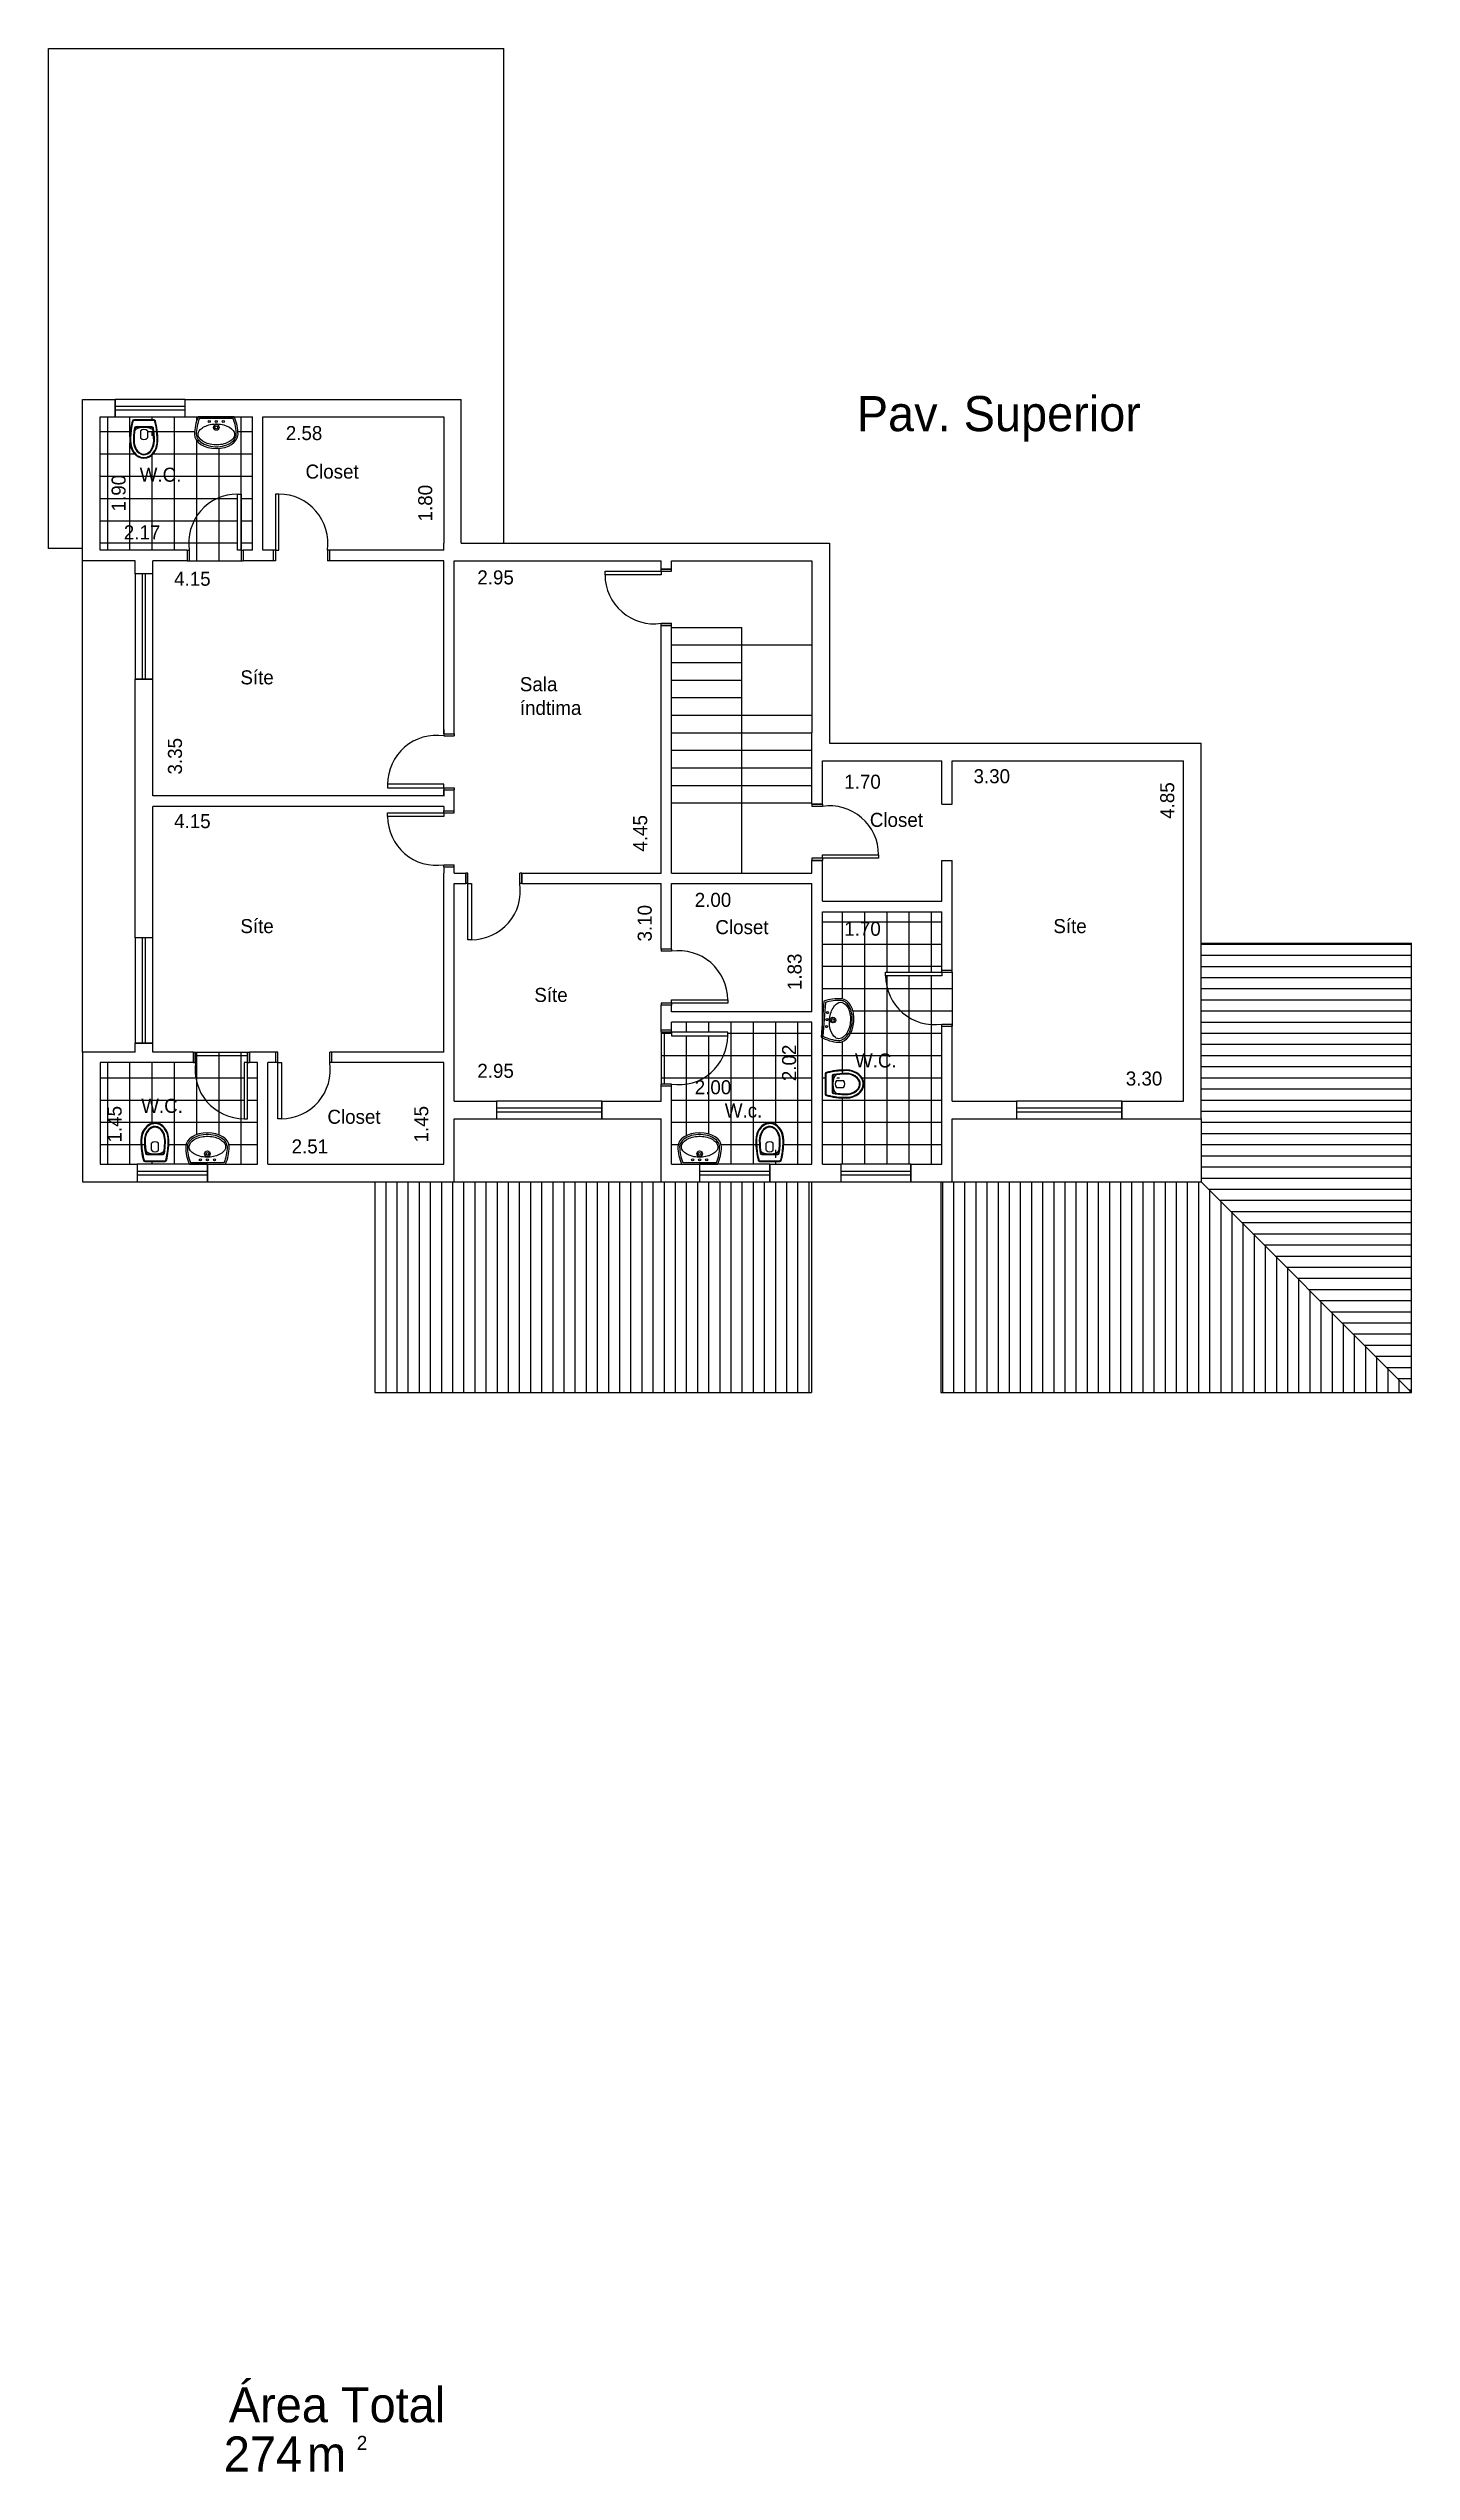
# Model space of a CAD drawing. Extents: x 3.9 to 83.6, y 2.5 to 52.9.
# Drawn here: x 64.17 to 83.61, y 7.63 to 42.16 of the extents above; entities that cross this region are included whole.
import ezdxf

# ---------------------------------------------------------------- set-up
doc = ezdxf.new("R2010")
doc.units = 0
doc.layers.get('0').update_dxf_attribs({"linetype": 'CONTINUOUS'})
doc.layers.get('DEFPOINTS').update_dxf_attribs({"linetype": 'CONTINUOUS'})
for name, color, linetype in [('BLOCO', 5, 'CONTINUOUS'), ('BLOCOS', 5, 'CONTINUOUS'), ('CINZA', 8, 'CONTINUOUS'), ('HACHURA', 1, 'CONTINUOUS'), ('PAREDE', 7, 'CONTINUOUS')]:
    doc.layers.add(name, color=color, linetype=linetype)
doc.styles.add('PADRÃO', font='', dxfattribs={"height": 0.2})
doc.styles.get('PADRÃO').set_extended_font_data('AvantGarde Bk BT')
doc.dimstyles.new('PADRÃOS', dxfattribs={"dimtxt": 0.15, "dimasz": 0.1, "dimexe": 1.25, "dimexo": 0.625, "dimgap": 0.1, "dimtad": 0, "dimjust": 1, "dimzin": 1, "dimdsep": 46, "dimtxsty": 'PADRÃO', "dimcen": 2.5, "dimse1": 1, "dimse2": 1, "dimsd1": 1, "dimsd2": 1, "dimclrt": 1, "dimadec": 0, "dimazin": 0, "dimtfac": 1, "dimtdec": 4, "dimtmove": 0, "dimatfit": 3, "dimfxl": 1, "dimtolj": 1, "dimtzin": 0, "dimarcsym": 0})
pattern_1 = [(90, (-121.6713753853966, -118.2436205447964), (-0.15875, 2.775557561562891e-17), [])]
pattern_2 = [(0, (-121.6713753853966, -118.2436205447964), (0, 0.3175), []), (90, (-121.6713753853966, -118.2436205447964), (-0.3175, 1.944062586693024e-17), [])]

msp = doc.modelspace()

# ---------------------------------------------------------------- texts
at = {"layer": 'HACHURA', "ltscale": 0.015, "style": 'PADRÃO'}
for s, p in [('W.C.', (65.47559394615138, 35.981889135057)), ('Closet', (67.8401162359649, 36.02644224035222)), ('Síte', (66.91111863495286, 33.09433356901113)), ('Sala', (70.89614983501093, 32.99680480301092)), ('índtima', (70.89614983501093, 32.65957952828563)), ('Closet', (75.88598896802884, 31.06357376239075)), ('Síte', (66.91111863495286, 29.54983112812974)), ('Closet', (73.68450276838627, 29.53515250877965)), ('Síte', (78.50293662080372, 29.54983181963675)), ('Síte', (71.1022972688225, 28.56943807185584)), ('W.C.', (75.6742708271866, 27.63506273272921)), ('W.C.', (65.49790164259599, 26.98903682813895)), ('Closet', (68.15241229452505, 26.83309923083809)), ('W.c.', (73.81834375075852, 26.92220682444255))]:
    msp.add_text(s, height=0.2, dxfattribs=at).set_placement(p)

# ---------------------------------------------------------------- blocks, each defined once
blk = doc.blocks.new('P80E15')
at = {"layer": 'BLOCO', "ltscale": 0.015}
for p, q in [((0.03000000000000114, 0.1500000000000057), (0, 0.1500000000000057)), ((0, 0.1500000000000057), (0, 0)), ((0.03000000000000114, 2.842170943040401e-14), (0, 0)), ((0.03000000000000114, 0.1500000000000057), (0.03000000000000114, 0)), ((0.8000000000000114, 0.1500000000000341), (0.7700000000000102, 0.1500000000000341)), ((0.7700000000000102, 0.1500000000000057), (0.7700000000000102, 0)), ((0.8000000000000114, 2.842170943040401e-14), (0.7700000000000102, 5.684341886080801e-14)), ((0.8000000000000114, 0.1500000000000057), (0.8000000000000114, 0))]:
    blk.add_line(p, q, dxfattribs=at)
at = {"layer": 'BLOCO'}
blk.add_lwpolyline([(0.03000000000000114, 0.1500000000000057), (0.0800000000000125, 0.1500000000000057), (0.0800000000000125, 0.950000000000017), (0.03000000000000114, 0.950000000000017)], close=True, dxfattribs=at)
at = {"layer": 'BLOCO', "ltscale": 0.015}
blk.add_arc((0.0800000000000125, 0.2524375000000134), 0.6975625000000036, 351.555539587714, 90.00000000000041, dxfattribs=at)
blk = doc.blocks.new('J1')
at = {"layer": 'BLOCO'}
for p, q in [((0, 0.25), (0, 0)), ((1, 0.25), (0, 0.25)), ((1, 0.1500000000000057), (0, 0.1500000000000057)), ((0, 0.09999999999999432), (1, 0.09999999999999432)), ((0, 0), (1, 0)), ((1, 0), (1, 0.25))]:
    blk.add_line(p, q, dxfattribs=at)
blk = doc.blocks.new('P80D15')
at = {"layer": 'BLOCO', "ltscale": 0.015}
for p, q in [((0, 0.1500000000000057), (0, 0)), ((0, 0.1500000000000341), (0.03000000000000114, 0.1500000000000341)), ((0, 2.842170943040401e-14), (0.03000000000000114, 0)), ((0.03000000000000114, 0.1500000000000057), (0.03000000000000114, 0)), ((0.7700000000000102, 0.1500000000000057), (0.7700000000000102, 0)), ((0.7700000000000102, 0.1500000000000057), (0.8000000000000114, 0.1500000000000057)), ((0.7699999999999818, 0), (0.8000000000000114, 0)), ((0.8000000000000114, 0.1500000000000057), (0.8000000000000114, 0))]:
    blk.add_line(p, q, dxfattribs=at)
at = {"layer": 'BLOCO'}
blk.add_lwpolyline([(0.7700000000000102, 0.1500000000000057), (0.7199999999999989, 0.1500000000000057), (0.7199999999999989, 0.950000000000017), (0.7700000000000102, 0.950000000000017)], close=True, dxfattribs=at)
at = {"layer": 'BLOCO', "ltscale": 0.015}
blk.add_arc((0.7199999999999989, 0.2524375000000134), 0.6975625000000036, 89.99999999999959, 188.444460412286, dxfattribs=at)
blk = doc.blocks.new('J15')
at = {"layer": 'BLOCO'}
for p, q in [((1.5, 0.25), (0, 0.25)), ((0, 0.25), (0, 0)), ((1.5, 0.1500000000000057), (0, 0.1500000000000057)), ((0, 0.09999999999999432), (1.5, 0.09999999999999432)), ((0, 0), (1.5, 0)), ((1.5, 0), (1.5, 0.25))]:
    blk.add_line(p, q, dxfattribs=at)
blk = doc.blocks.new('*D45')
at = {"layer": 'DEFPOINTS', "color": 0, "linetype": 'ByBlock', "ltscale": 0.015}
for p in [(186.5819225828573, 155.1489705074104), (188.7533819912616, 155.1489705074104), (188.7533819912616, 153.5040044018571)]:
    blk.add_point(p, dxfattribs=at)
at = {"color": 1, "linetype": 'ByBlock', "ltscale": 0.015, "insert": (187.1807550004397, 153.5040044018571), "char_height": 0.2, "attachment_point": 5, "style": 'PADRÃO'}
blk.add_mtext('\\A1;2.17', dxfattribs=at)
blk = doc.blocks.new('*D46')
at = {"layer": 'DEFPOINTS', "color": 0, "linetype": 'ByBlock', "ltscale": 0.015}
for p in [(186.5819225828573, 155.1489705074104), (186.8473034210526, 155.1489705074104), (186.5819225828573, 153.2489705074104)]:
    blk.add_point(p, dxfattribs=at)
at = {"color": 1, "linetype": 'ByBlock', "ltscale": 0.015, "insert": (186.8473034210526, 154.0631348437752), "char_height": 0.2, "attachment_point": 5, "rotation": 90, "style": 'PADRÃO'}
blk.add_mtext('\\A1;1.90', dxfattribs=at)
blk = doc.blocks.new('*D47')
at = {"layer": 'DEFPOINTS', "color": 0, "linetype": 'ByBlock', "ltscale": 0.015}
for p in [(188.9033819912616, 155.1489705074104), (191.4819225828573, 155.1489705074104), (191.4819225828573, 154.9170319053037)]:
    blk.add_point(p, dxfattribs=at)
at = {"color": 1, "linetype": 'ByBlock', "ltscale": 0.015, "insert": (189.4906072659869, 154.9170319053037), "char_height": 0.2, "attachment_point": 5, "style": 'PADRÃO'}
blk.add_mtext('\\A1;2.58', dxfattribs=at)
blk = doc.blocks.new('*D48')
at = {"layer": 'DEFPOINTS', "color": 0, "linetype": 'ByBlock', "ltscale": 0.015}
for p in [(191.2196885695603, 155.1489705074104), (191.4819225828573, 155.1489705074104), (191.4819225828573, 153.3489705074104)]:
    blk.add_point(p, dxfattribs=at)
at = {"color": 1, "linetype": 'ByBlock', "ltscale": 0.015, "insert": (191.2196885695603, 153.9201930348829), "char_height": 0.2, "attachment_point": 5, "rotation": 90, "style": 'PADRÃO'}
blk.add_mtext('\\A1;1.80', dxfattribs=at)
blk = doc.blocks.new('*D49')
at = {"layer": 'DEFPOINTS', "color": 0, "linetype": 'ByBlock', "ltscale": 0.015}
for p in [(187.3319225828574, 153.0989705074104), (191.4819225828573, 153.0989705074104), (191.4819225828573, 152.8414798314603)]:
    blk.add_point(p, dxfattribs=at)
at = {"color": 1, "linetype": 'ByBlock', "ltscale": 0.015, "insert": (187.8982000553848, 152.8414798314603), "char_height": 0.2, "attachment_point": 5, "style": 'PADRÃO'}
blk.add_mtext('\\A1;4.15', dxfattribs=at)
blk = doc.blocks.new('*D50')
at = {"layer": 'DEFPOINTS', "color": 0, "linetype": 'ByBlock', "ltscale": 0.015}
for p in [(187.3319225828573, 153.0989705074104), (187.6511950123743, 153.0989705074104), (187.3319225828573, 149.7489705074104)]:
    blk.add_point(p, dxfattribs=at)
at = {"color": 1, "linetype": 'ByBlock', "ltscale": 0.015, "insert": (187.6511950123743, 150.3138056722456), "char_height": 0.2, "attachment_point": 5, "rotation": 90, "style": 'PADRÃO'}
blk.add_mtext('\\A1;3.35', dxfattribs=at)
blk = doc.blocks.new('*D51')
at = {"layer": 'DEFPOINTS', "color": 0, "linetype": 'ByBlock', "ltscale": 0.015}
for p in [(191.6319225828573, 153.0989705074104), (194.5819225828573, 153.0989705074104), (194.5819225828573, 152.8610605440206)]:
    blk.add_point(p, dxfattribs=at)
at = {"color": 1, "linetype": 'ByBlock', "ltscale": 0.015, "insert": (192.2211396158244, 152.8610605440206), "char_height": 0.2, "attachment_point": 5, "style": 'PADRÃO'}
blk.add_mtext('\\A1;2.95', dxfattribs=at)
blk = doc.blocks.new('*D52')
at = {"layer": 'DEFPOINTS', "color": 0, "linetype": 'ByBlock', "ltscale": 0.015}
for p in [(194.2842804672423, 153.0989705074104), (194.5819225828573, 153.0989705074104), (194.5819225828573, 148.6489705074104)]:
    blk.add_point(p, dxfattribs=at)
at = {"color": 1, "linetype": 'ByBlock', "ltscale": 0.015, "insert": (194.2842804672423, 149.2152479799379), "char_height": 0.2, "attachment_point": 5, "rotation": 90, "style": 'PADRÃO'}
blk.add_mtext('\\A1;4.45', dxfattribs=at)
blk = doc.blocks.new('*D53')
at = {"layer": 'DEFPOINTS', "color": 0, "linetype": 'ByBlock', "ltscale": 0.015}
for p in [(187.3319225828574, 149.5989705074104), (191.4819225828573, 149.5363674371376), (191.4819225828573, 149.3875855544001)]:
    blk.add_point(p, dxfattribs=at)
at = {"color": 1, "linetype": 'ByBlock', "ltscale": 0.015, "insert": (187.8982000553848, 149.3875855544001), "char_height": 0.2, "attachment_point": 5, "style": 'PADRÃO'}
blk.add_mtext('\\A1;4.15', dxfattribs=at)
blk = doc.blocks.new('*D54')
at = {"layer": 'DEFPOINTS', "color": 0, "linetype": 'ByBlock', "ltscale": 0.015}
for p in [(196.8819225828573, 150.2489705074104), (198.5819225828572, 150.2489705074104), (198.5819225828572, 149.9496549011205)]:
    blk.add_point(p, dxfattribs=at)
at = {"color": 1, "linetype": 'ByBlock', "ltscale": 0.015, "insert": (197.4531451103298, 149.9496549011205), "char_height": 0.2, "attachment_point": 5, "style": 'PADRÃO'}
blk.add_mtext('\\A1;1.70', dxfattribs=at)
blk = doc.blocks.new('*D55')
at = {"layer": 'DEFPOINTS', "color": 0, "linetype": 'ByBlock', "ltscale": 0.015}
for p in [(198.7319225828572, 150.2489705074104), (202.0319225828572, 150.2489705074104), (202.0319225828572, 150.0279777513612)]:
    blk.add_point(p, dxfattribs=at)
at = {"color": 1, "linetype": 'ByBlock', "ltscale": 0.015, "insert": (199.296620385055, 150.0279777513612), "char_height": 0.2, "attachment_point": 5, "style": 'PADRÃO'}
blk.add_mtext('\\A1;3.30', dxfattribs=at)
blk = doc.blocks.new('*D56')
at = {"layer": 'DEFPOINTS', "color": 0, "linetype": 'ByBlock', "ltscale": 0.015}
for p in [(202.0319225828573, 150.2489705074104), (201.7996813037109, 145.3989705074104), (202.0319225828573, 145.3989705074104)]:
    blk.add_point(p, dxfattribs=at)
at = {"color": 1, "linetype": 'ByBlock', "ltscale": 0.015, "insert": (201.7996813037109, 149.6826930348829), "char_height": 0.2, "attachment_point": 5, "rotation": 90, "style": 'PADRÃO'}
blk.add_mtext('\\A1;4.85', dxfattribs=at)
blk = doc.blocks.new('*D57')
at = {"layer": 'DEFPOINTS', "color": 0, "linetype": 'ByBlock', "ltscale": 0.015}
for p in [(198.7319225828574, 145.7202279031931), (198.7319225828574, 145.3989705074104), (202.0319225828573, 145.3989705074104)]:
    blk.add_point(p, dxfattribs=at)
at = {"color": 1, "linetype": 'ByBlock', "ltscale": 0.015, "insert": (201.4672247806595, 145.7202279031931), "char_height": 0.2, "attachment_point": 5, "style": 'PADRÃO'}
blk.add_mtext('\\A1;3.30', dxfattribs=at)
blk = doc.blocks.new('*D58')
at = {"layer": 'DEFPOINTS', "color": 0, "linetype": 'ByBlock', "ltscale": 0.015}
for p in [(196.8819225828573, 148.0989705074104), (198.5819225828572, 148.0989705074104), (198.5819225828572, 147.8545221147169)]:
    blk.add_point(p, dxfattribs=at)
at = {"color": 1, "linetype": 'ByBlock', "ltscale": 0.015, "insert": (197.4531451103298, 147.8545221147169), "char_height": 0.2, "attachment_point": 5, "style": 'PADRÃO'}
blk.add_mtext('\\A1;1.70', dxfattribs=at)
blk = doc.blocks.new('*D59')
at = {"layer": 'DEFPOINTS', "color": 0, "linetype": 'ByBlock', "ltscale": 0.015}
for p in [(194.7319225828574, 148.4989705074104), (196.7319225828573, 148.4989705074104), (196.7319225828573, 148.2657163869736)]:
    blk.add_point(p, dxfattribs=at)
at = {"color": 1, "linetype": 'ByBlock', "ltscale": 0.015, "insert": (195.321002253187, 148.2657163869736), "char_height": 0.2, "attachment_point": 5, "style": 'PADRÃO'}
blk.add_mtext('\\A1;2.00', dxfattribs=at)
blk = doc.blocks.new('*D60')
at = {"layer": 'DEFPOINTS', "color": 0, "linetype": 'ByBlock', "ltscale": 0.015}
for p in [(196.4861561107559, 148.4989705074104), (196.7319225828574, 148.4989705074104), (196.7319225828574, 146.6729320090944)]:
    blk.add_point(p, dxfattribs=at)
at = {"color": 1, "linetype": 'ByBlock', "ltscale": 0.015, "insert": (196.4861561107559, 147.2418880530504), "char_height": 0.2, "attachment_point": 5, "rotation": 90, "style": 'PADRÃO'}
blk.add_mtext('\\A1;1.83', dxfattribs=at)
blk = doc.blocks.new('*D61')
at = {"layer": 'DEFPOINTS', "color": 0, "linetype": 'ByBlock', "ltscale": 0.015}
for p in [(194.5819225828573, 148.4989705074104), (194.3489821402636, 145.3989705074105), (194.5819225828572, 145.3989705074105)]:
    blk.add_point(p, dxfattribs=at)
at = {"color": 1, "linetype": 'ByBlock', "ltscale": 0.015, "insert": (194.3489821402636, 147.9342727052126), "char_height": 0.2, "attachment_point": 5, "rotation": 90, "style": 'PADRÃO'}
blk.add_mtext('\\A1;3.10', dxfattribs=at)
blk = doc.blocks.new('*D62')
at = {"layer": 'DEFPOINTS', "color": 0, "linetype": 'ByBlock', "ltscale": 0.015}
for p in [(194.5819225828573, 145.8300177800282), (191.631922582857, 145.3989705074106), (194.5819225828573, 145.3989705074106)]:
    blk.add_point(p, dxfattribs=at)
at = {"color": 1, "linetype": 'ByBlock', "ltscale": 0.015, "insert": (192.2211396158241, 145.8300177800282), "char_height": 0.2, "attachment_point": 5, "style": 'PADRÃO'}
blk.add_mtext('\\A1;2.95', dxfattribs=at)
blk = doc.blocks.new('*D63')
at = {"layer": 'DEFPOINTS', "color": 0, "linetype": 'ByBlock', "ltscale": 0.015}
for p in [(196.7319225828574, 146.5229320090943), (196.4077284232555, 144.4989705074104), (196.7319225828573, 144.4989705074104)]:
    blk.add_point(p, dxfattribs=at)
at = {"color": 1, "linetype": 'ByBlock', "ltscale": 0.015, "insert": (196.4077284232555, 145.9444292618416), "char_height": 0.2, "attachment_point": 5, "rotation": 90, "style": 'PADRÃO'}
blk.add_mtext('\\A1;2.02', dxfattribs=at)
blk = doc.blocks.new('*D64')
at = {"layer": 'DEFPOINTS', "color": 0, "linetype": 'ByBlock', "ltscale": 0.015}
for p in [(196.7319225828573, 145.5958783462139), (194.7319225828573, 144.4989705074104), (196.7319225828573, 144.4989705074104)]:
    blk.add_point(p, dxfattribs=at)
at = {"color": 1, "linetype": 'ByBlock', "ltscale": 0.015, "insert": (195.321002253187, 145.5958783462139), "char_height": 0.2, "attachment_point": 5, "style": 'PADRÃO'}
blk.add_mtext('\\A1;2.00', dxfattribs=at)
blk = doc.blocks.new('*D65')
at = {"layer": 'DEFPOINTS', "color": 0, "linetype": 'ByBlock', "ltscale": 0.015}
for p in [(186.5819225828573, 145.9489705074104), (186.7904455560404, 145.9489705074104), (186.5819225828573, 144.4989705074104)]:
    blk.add_point(p, dxfattribs=at)
at = {"color": 1, "linetype": 'ByBlock', "ltscale": 0.015, "insert": (186.7904455560404, 145.0703303975203), "char_height": 0.2, "attachment_point": 5, "rotation": 90, "style": 'PADRÃO'}
blk.add_mtext('\\A1;1.45', dxfattribs=at)
blk = doc.blocks.new('*D66')
at = {"layer": 'DEFPOINTS', "color": 0, "linetype": 'ByBlock', "ltscale": 0.015}
for p in [(191.162830704548, 145.9489705074104), (191.481922582857, 145.9489705074104), (191.481922582857, 144.4989705074104)]:
    blk.add_point(p, dxfattribs=at)
at = {"color": 1, "linetype": 'ByBlock', "ltscale": 0.015, "insert": (191.162830704548, 145.0703303975203), "char_height": 0.2, "attachment_point": 5, "rotation": 90, "style": 'PADRÃO'}
blk.add_mtext('\\A1;1.45', dxfattribs=at)
blk = doc.blocks.new('*D67')
at = {"layer": 'DEFPOINTS', "color": 0, "linetype": 'ByBlock', "ltscale": 0.015}
for p in [(191.481922582857, 144.7530806637398), (188.9760197065367, 144.4989705074104), (191.481922582857, 144.4989705074103)]:
    blk.add_point(p, dxfattribs=at)
at = {"color": 1, "linetype": 'ByBlock', "ltscale": 0.015, "insert": (189.5731350911521, 144.7530806637398), "char_height": 0.2, "attachment_point": 5, "style": 'PADRÃO'}
blk.add_mtext('\\A1;2.51', dxfattribs=at)
blk = doc.blocks.new('VASOSAN')
at = {"layer": 'BLOCOS'}
for p, q in [((-0.1449592708755176, 0.04000000000002046), (0.1449618675667352, 0.04000000000002046)), ((-0.144958964094414, 0.05000000000001137), (0.144958964094414, 0.05000000000001137)), ((-0.1156907586723577, 0.1400000000000148), (0.1156608751354042, 0.1400000000000148)), ((-0.1156899891503542, 0.1500000000000057), (0.1156563640565906, 0.1500000000000057)), ((-0.04999870165021036, 0.1999637913173729), (-0.04999870165021036, 0.300036208682684)), ((0.05000129834978395, 0.2000000000000171), (0.05000129834978395, 0.3000000000000398))]:
    blk.add_line(p, q, dxfattribs=at)
for centre, radius, start, end in [((-0.1449592708755176, 0.06000000000784667), 0.02, 195.5363314444965, 269.9999999879495), ((-0.1449589640944282, 0.0600000000000307), 0.01, 195.5346797106506, 270), ((-0.1156907586724003, 0.1599999999999966), 0.02, 189.3867869031125, 270.0000000001221), ((-0.1156899891503826, 0.1599999999999113), 0.01, 189.3843767903272, 270.0000000002443), ((-1.681254687468936e-05, 0.2500000000000284), 0.07072348561596478, 44.98962509969003, 134.9688828081831), ((-1.681254687468936e-05, 0.2500000000000284), 0.07072348561596478, 225.0311171918169, 315.01037490031), ((0.1156563640566048, 0.1599999999999397), 0.01, 269.9999999999185, 350.5758748885445), ((0.1156608751354185, 0.1600000000000534), 0.02, 269.9999999999593, 350.5771305827586), ((0.1449589640941156, 0.06000000000059913), 0.01, 270.0000000017912, 344.483103753554), ((0.1449618675666784, 0.06000000000008754), 0.02, 270.0000000001221, 344.463668535786)]:
    blk.add_arc(centre, radius, start, end, dxfattribs=at)
for centre, major_axis, ratio, start_param, end_param in [((1.298349786793551e-06, 0.3400000000000034), (0, 0.25), 0.8000000000000114, 4.71238898038469, 7.853981633974483), ((1.298349786793551e-06, 0.3400000000000034), (0, 0.5), 0.4000000000000057, 1.570796326794897, 2.178171401941273), ((3.162615456631102e-06, 0.2000000000000171), (-0.1315416254084454, 0), 0.380107846735427, 0, 3.141592653589793), ((1.298349786793551e-06, 0.3400000000000034), (0, 0.5), 0.4000000000000057, 4.10501390519934, 4.71238898038469)]:
    blk.add_ellipse(centre, major_axis=major_axis, ratio=ratio, start_param=start_param, end_param=end_param, dxfattribs=at)
for points, knots in [([(0.1900012983497845, 0.3400000000000034), (0.1900012983497845, 0.3848761319792686), (0.1797393390216371, 0.4296688513161939), (0.1275724019719462, 0.5345347987748141), (0.06728061332151469, 0.5774883381547511), (-0.05557463358574921, 0.5822833263597715), (-0.1176873313140447, 0.5442092108278018), (-0.1772271428546759, 0.4396819034496957), (-0.1899987016502109, 0.3899119131999385), (-0.1899987016502109, 0.3400000000000034)], [4.71238898038469, 4.71238898038469, 4.71238898038469, 4.71238898038469, 5.268704666077937, 5.268704666077937, 6.251971787216637, 6.251971787216637, 7.235238908355337, 7.235238908355337, 7.853981633974483, 7.853981633974483, 7.853981633974483, 7.853981633974483]), ([(0.1500012983497925, 0.3400000000000034), (0.1500012983497925, 0.3788440209133057), (0.1410350669412708, 0.4175642631073231), (0.09785548235792874, 0.5046356523495774), (0.05186252916044509, 0.5365242863162791), (-0.035906470330346, 0.5428969122828846), (-0.08268716521656927, 0.5186239494114204), (-0.136675398657502, 0.4336095243094746), (-0.1499987016502189, 0.3869668551708401), (-0.1499987016502189, 0.3400000000000034)], [4.71238898038469, 4.71238898038469, 4.71238898038469, 4.71238898038469, 5.267303564860582, 5.267303564860582, 6.225165062483076, 6.225165062483076, 7.18302656010557, 7.18302656010557, 7.853981633974483, 7.853981633974483, 7.853981633974483, 7.853981633974483]), ([(0.1400012983497874, 0.3400000000000034), (0.1400012983497874, 0.3772837390730786), (0.1313244408788421, 0.4146147677288923), (0.08614040026922964, 0.5057958350239744), (0.03502463044166859, 0.5349710805647021), (-0.04931088296146413, 0.5246485128546965), (-0.08846614740087944, 0.4978919085569657), (-0.1301770436703151, 0.4186244413023701), (-0.139998701650228, 0.3793231752999873), (-0.139998701650228, 0.3400000000000034)], [4.71238898038469, 4.71238898038469, 4.71238898038469, 4.71238898038469, 5.266984672173268, 5.266984672173268, 6.376176055750425, 6.376176055750425, 7.268653195712185, 7.268653195712185, 7.853981633974483, 7.853981633974483, 7.853981633974483, 7.853981633974483]), ([(-0.1899987016502109, 0.3400000000000034), (-0.1899987016502109, 0.2628456380244302), (-0.1826597402104682, 0.1857481592563204), (-0.1646350625580055, 0.0962993025843275), (-0.1598779088782436, 0.07633152029333701), (-0.1545936493339752, 0.05732178411361133)], [1.570796326794897, 1.570796326794897, 1.570796326794897, 1.570796326794897, 2.037455774227855, 2.037455774227855, 2.178171373096618, 2.178171373096618, 2.178171373096618, 2.178171373096618]), ([(0.1255213970934932, 0.158362586435743), (0.1304959230626253, 0.1883329397418549), (0.1342856674288981, 0.2197754344096836), (0.1388984311594896, 0.280892952358073), (0.1400012983497874, 0.3104504303007616), (0.1400012983497874, 0.3400000000000034)], [4.319424209334854, 4.319424209334854, 4.319424209334854, 4.319424209334854, 4.526146784234752, 4.526146784234752, 4.71238898038469, 4.71238898038469, 4.71238898038469, 4.71238898038469]), ([(0.1353910129756457, 0.1567256052765629), (0.1406375926198677, 0.1883393074453181), (0.1445703338030171, 0.2215366219332111), (0.1489940345178695, 0.2833246268364178), (0.1500012983497925, 0.3116621455754114), (0.1500012983497925, 0.3400000000000034)], [4.319414935773391, 4.319414935773391, 4.319414935773391, 4.319414935773391, 4.53527739023095, 4.53527739023095, 4.71238898038469, 4.71238898038469, 4.71238898038469, 4.71238898038469]), ([(0.1545944801337669, 0.0573247746568768), (0.1714080019636555, 0.1178830224408784), (0.1827947395838834, 0.188231392050767), (0.1891612343353728, 0.2873542333339003), (0.1900012983497845, 0.3136769834079587), (0.1900012983497845, 0.3400000000000034)], [4.105016649121983, 4.105016649121983, 4.105016649121983, 4.105016649121983, 4.553177186481221, 4.553177186481221, 4.71238898038469, 4.71238898038469, 4.71238898038469, 4.71238898038469])]:
    blk.add_open_spline(points, degree=3, knots=knots, dxfattribs=at)
for points in [[(-0.1499987016502189, 0.3400000000000034), (-0.1499987016502189, 0.2771333061211863), (-0.1449377691834997, 0.2142947379843179), (-0.1354229546785177, 0.1567380311504962)], [(-0.1399987016502138, 0.3400000000000034), (-0.1399987016502138, 0.2776703725988909), (-0.1349701841103865, 0.2153313553609451), (-0.1255561557510418, 0.1583694305881238)]]:
    blk.add_open_spline(points, degree=3, dxfattribs=at)
blk = doc.blocks.new('LAVAT')
at = {"layer": 'BLOCOS'}
for p, q in [((-0.2573623180961135, 0), (0.2573623180960993, 0)), ((-0.2410322495695425, 0.02500000000000568), (0.2410322495695283, 0.02500000000000568))]:
    blk.add_line(p, q, dxfattribs=at)
for centre, radius in [((-0.09999999999999432, 0.06499999999999773), 0.015), ((-2.842170943040401e-14, 0.1500000000000057), 0.04), ((-2.842170943040401e-14, 0.1500000000000057), 0.02), ((0, 0.06499999999999773), 0.015), ((0.09999999999999432, 0.06499999999999773), 0.015)]:
    blk.add_circle(centre, radius, dxfattribs=at)
for centre, radius, start, end in [((0.3099999999999739, 0.25), 0.6200000000000045, 180, 203.779994731564), ((0.3099999999999739, 0.25), 0.5951987399818819, 180.0000000000055, 202.2113997706397), ((-0.3099999999999739, 0.25), 0.5951987399818819, 337.7886002293573, 359.9999999999946), ((-0.3099999999999739, 0.25), 0.6200000000000045, 336.2200052684331, 7.016477563892661e-15)]:
    blk.add_arc(centre, radius, start, end, dxfattribs=at)
blk.add_ellipse((-2.842170943040401e-14, 0.25), major_axis=(0.3100000000000023, 0), ratio=0.645161290322576, start_param=0, end_param=3.141592653589793, dxfattribs=at)
for points, knots in [([(0.2849999999999824, 0.2500000000000284), (0.2849999999999682, 0.300317964642403), (0.2452497040517159, 0.3541887687748044), (0.1008916727811169, 0.4227595909021034), (3.167234224576987e-05, 0.4339558931305021), (-0.1743068501371283, 0.3989778962069579), (-0.2442601782461509, 0.3532994974840165), (-0.2803506487652356, 0.2860131679577762), (-0.2851229441039038, 0.2679846562883483), (-0.285198739981908, 0.2499999999999716)], [0, 0, 0, 0, 0.9361481793933827, 0.9361481793933827, 1.872296358786765, 1.872296358786765, 2.808444538180148, 2.808444538180148, 3.13938546545754, 3.13938546545754, 3.13938546545754, 3.13938546545754]), ([(0.2599999999999625, 0.2500000000000284), (0.2599999999999625, 0.2784978981889878), (0.242078010852012, 0.3126567214920613), (0.1643569005752425, 0.3704649949829673), (0.1030052039381815, 0.3920693254798095), (-0.02877373062847255, 0.4037223597623836), (-0.0976825814684048, 0.3936467971219031), (-0.2034406750199054, 0.3477822861136133), (-0.2396263539294523, 0.3143366745038918), (-0.2661732608932681, 0.2526194074667387), (-0.2627272874450739, 0.2240541362115209), (-0.2158391141528142, 0.162032776211305), (-0.168127663237712, 0.1314918993692231), (-0.04805875393354597, 0.09792981637818343), (0.02266607553652022, 0.095757041570522), (0.1477154277714732, 0.1225128520000851), (0.2007272141554637, 0.1503951910720218), (0.2508407150234859, 0.2045307616155014), (0.2599999999999767, 0.2286312563089723), (0.2599999999999625, 0.2500000000000284)], [0, 0, 0, 0, 0.718091798041799, 0.718091798041799, 1.436183596083598, 1.436183596083598, 2.154275394125397, 2.154275394125397, 2.872367192167196, 2.872367192167196, 3.590458990208995, 3.590458990208995, 4.308550788250794, 4.308550788250794, 5.026642586292593, 5.026642586292593, 5.744734384334392, 5.744734384334392, 6.283185307179586, 6.283185307179586, 6.283185307179586, 6.283185307179586])]:
    blk.add_open_spline(points, degree=3, knots=knots, dxfattribs=at)
blk = doc.blocks.new('SUPERIOR')
at = {"layer": 'HACHURA', "ltscale": 0.015, "style": 'PADRÃO'}
blk.add_text('Pav. Superior', height=0.5, dxfattribs=at).set_placement((-1.76903514439141, -0.191736915327283))
blk = doc.blocks.new('AREA')
at = {"layer": 'HACHURA', "ltscale": 0.1, "style": 'PADRÃO'}
for s, p in [('Área Total', (-2.498118662321986, 0.432649720527877)), ('m', (-1.383981738905476, -0.2692598737472736))]:
    blk.add_text(s, height=0.5, dxfattribs=at).set_placement(p)
at = {"layer": 'HACHURA', "ltscale": 0.015, "style": 'PADRÃO'}
blk.add_text('2', height=0.2, dxfattribs=at).set_placement((-0.6730096243244077, 0.03971876221811499))
blk.add_attdef('100', (-2.57025748884891, -0.2692836984217877), '', height=0.5, dxfattribs=at)

# ---------------------------------------------------------------- dimensions: what is measured, and where the dimension line sits
at = {"layer": 'HACHURA', "ltscale": 0.015}
for base, p1, p2, picture, middle in [((67.08200660586505, 35.26038385706065), (64.91054719746074, 36.90534996261397), (67.08200660586505, 36.90534996261394), '*D45', (65.50937961504317, 35.26038385706065)), ((75.06054719746075, 27.35225780141749), (73.06054719746075, 26.25534996261396), (75.06054719746075, 26.25534996261396), '*D64', (73.64962686779043, 27.35225780141749))]:
    dim = msp.add_linear_dim(base=base, p1=p1, p2=p2, dimstyle='PADRÃOS', dxfattribs=at)
    dim.commit()
    dim.dimension.update_dxf_attribs({"geometry": picture, "text_midpoint": middle, "dimtype": 160, "insert": (-121.6713753853966, -118.2436205447964)})
dim = msp.add_linear_dim(base=(65.17592803565606, 36.90534996261397), p1=(64.91054719746074, 35.00534996261399), p2=(64.91054719746074, 36.90534996261397), angle=90, dimstyle='PADRÃOS', dxfattribs=at)
dim.commit()
dim.dimension.update_dxf_attribs({"geometry": '*D46', "text_midpoint": (65.17592803565606, 35.81951429897876), "dimtype": 160, "insert": (-121.6713753853966, -118.2436205447964)})
for base, p1, p2, picture, middle in [((69.81054719746072, 36.67341136050729), (67.23200660586505, 36.905349962614), (69.81054719746072, 36.905349962614), '*D47', (67.81923188059034, 36.67341136050729)), ((69.81054719746069, 34.59785928666392), (65.6605471974608, 34.85534996261399), (69.81054719746069, 34.85534996261399), '*D49', (66.22682466998828, 34.59785928666392)), ((72.91054719746074, 34.61743999922416), (69.96054719746076, 34.85534996261399), (72.91054719746074, 34.85534996261399), '*D51', (70.5497642304278, 34.61743999922416)), ((76.9105471974606, 31.70603435632412), (75.21054719746076, 32.00534996261399), (76.9105471974606, 32.00534996261399), '*D54', (75.78176972493327, 31.70603435632412)), ((80.36054719746068, 31.78435720656475), (77.06054719746064, 32.00534996261402), (80.36054719746068, 32.00534996261399), '*D55', (77.62524499965843, 31.78435720656475)), ((69.81054719746069, 31.14396500960365), (65.6605471974608, 31.35534996261396), (69.81054719746069, 31.29274689234123), '*D53', (66.22682466998828, 31.14396500960365)), ((75.06054719746075, 30.02209584217721), (73.06054719746078, 30.25534996261399), (75.06054719746075, 30.25534996261396), '*D59', (73.64962686779046, 30.02209584217721)), ((76.9105471974606, 29.61090156992051), (75.21054719746076, 29.85534996261399), (76.9105471974606, 29.85534996261399), '*D58', (75.78176972493327, 29.61090156992051)), ((72.91054719746072, 27.58639723523183), (69.96054719746047, 27.15534996261417), (72.91054719746072, 27.15534996261417), '*D62', (70.54976423042751, 27.58639723523183)), ((77.06054719746078, 27.47660735839665), (80.36054719746076, 27.15534996261397), (77.06054719746078, 27.15534996261403), '*D57', (79.79584939526296, 27.47660735839665)), ((69.81054719746041, 26.50946011894334), (67.30464432114013, 26.25534996261396), (69.81054719746041, 26.25534996261385), '*D67', (67.90175970575552, 26.50946011894334))]:
    dim = msp.add_linear_dim(base=base, p1=p1, p2=p2, dimstyle='PADRÃOS', dxfattribs=at)
    dim.commit()
    dim.dimension.update_dxf_attribs({"geometry": picture, "text_midpoint": middle, "insert": (-121.6713753853966, -118.2436205447964)})
for base, p1, p2, picture, middle in [((69.5483131841637, 36.905349962614), (69.81054719746072, 35.10534996261396), (69.81054719746072, 36.905349962614), '*D48', (69.5483131841637, 35.67657249008647)), ((65.9798196269777, 34.85534996261396), (65.66054719746074, 31.50534996261399), (65.66054719746077, 34.85534996261396), '*D50', (65.9798196269777, 32.07018512744915)), ((72.61290508184572, 34.85534996261396), (72.91054719746077, 30.40534996261397), (72.91054719746072, 34.85534996261396), '*D52', (72.61290508184572, 30.97162743514144)), ((80.12830591831437, 27.15534996261397), (80.36054719746076, 32.00534996261399), (80.36054719746076, 27.15534996261397), '*D56', (80.12830591831437, 31.43907249008652)), ((72.67760675486704, 27.15534996261408), (72.91054719746074, 30.25534996261399), (72.91054719746063, 27.15534996261408), '*D61', (72.67760675486704, 29.69065216041619)), ((74.81478072535936, 30.25534996261396), (75.06054719746078, 28.42931146429794), (75.0605471974608, 30.25534996261396), '*D60', (74.81478072535936, 28.99826750825397)), ((74.73635303785898, 26.25534996261396), (75.06054719746078, 28.27931146429793), (75.06054719746075, 26.25534996261396), '*D63', (74.73635303785898, 27.70080871704519)), ((65.1190701706438, 27.70534996261395), (64.91054719746072, 26.25534996261396), (64.91054719746072, 27.70534996261395), '*D65', (65.1190701706438, 26.82670985272387)), ((69.49145531915144, 27.70534996261398), (69.81054719746041, 26.25534996261396), (69.81054719746041, 27.70534996261398), '*D66', (69.49145531915144, 26.82670985272387))]:
    dim = msp.add_linear_dim(base=base, p1=p1, p2=p2, angle=90, dimstyle='PADRÃOS', dxfattribs=at)
    dim.commit()
    dim.dimension.update_dxf_attribs({"geometry": picture, "text_midpoint": middle, "insert": (-121.6713753853966, -118.2436205447964)})

# ---------------------------------------------------------------- hatches: boundary and pattern name
at = {"layer": 'HACHURA', "ltscale": 0.015}
h = msp.add_hatch(dxfattribs=at)
h.set_pattern_fill('NET', color=256, scale=0.1, style=0)
h.set_pattern_definition(pattern_2)
h.paths.add_polyline_path([(66.87162115997896, 35.805349962614, 0.4580704259902254), (66.18162115997896, 35.00534996261399), (66.18162115997896, 34.85534996261399), (66.87162115997896, 34.85534996261399), (66.92162115997897, 34.85534996261399), (66.92162115997897, 35.00534996261399), (66.87162115997894, 35.00534996261398)])
edge = h.paths.add_edge_path()
edge.add_line((66.87162115997896, 35.805349962614), (66.92162115997897, 35.805349962614))
edge.add_line((66.92162115997897, 35.805349962614), (66.92162115997897, 35.00534996261399))
edge.add_line((66.92162115997897, 35.00534996261399), (66.95162115997897, 35.00534996261399))
edge.add_line((66.95162115997897, 35.00534996261399), (67.08200660586503, 35.00534996261398))
edge.add_line((67.08200660586503, 35.00534996261398), (67.08200660586505, 36.905349962614))
edge.add_line((67.08200660586505, 36.905349962614), (66.82482320512435, 36.905349962614))
edge.add_arc((66.2574608870242, 36.65534996261398), 0.6199999999999879, 9.890754881780595e-12, 23.779994731414604, ccw=False)
edge.add_ellipse((66.56746088702417, 36.655349962614), major_axis=(-0.3100000000000023, -5.331075750118802e-15), ratio=0.645161290322576, start_angle=0, end_angle=180, ccw=False)
edge.add_arc((66.87746088702414, 36.655349962614), 0.6200000000000201, 156.2200052685893, 179.9999999999711, ccw=False)
edge.add_line((66.31009856892395, 36.905349962614), (66.12621712313086, 36.905349962614))
edge.add_line((66.12621712313086, 36.905349962614), (65.12621712313086, 36.905349962614))
edge.add_line((65.12621712313086, 36.905349962614), (64.91054719746074, 36.90534996261396))
edge.add_line((64.91054719746074, 36.90534996261396), (64.91054719746074, 35.00534996261399))
edge.add_line((64.91054719746074, 35.00534996261399), (66.15162115997896, 35.00534996261399))
edge.add_line((66.15162115997896, 35.00534996261399), (66.18162115997896, 35.00534996261402))
edge.add_arc((66.87162115997896, 35.107787462614), 0.6975624999999992, 90, 188.4444604122837, ccw=False)
edge = h.paths.add_edge_path(flags=16)
edge.add_ellipse((65.53517002634699, 36.56534996261399), major_axis=(1.129365969233104e-14, -0.25), ratio=0.8000000000000114, start_angle=270, end_angle=450, ccw=False)
edge.add_ellipse((65.53517002634699, 36.56534996261399), major_axis=(2.258731938466207e-14, -0.5), ratio=0.4000000000000057, start_angle=235.1999716104384, end_angle=270, ccw=False)
edge.add_arc((65.39020945713008, 36.84534996261397), 0.02000000000000035, 90, 168.1772623970733, ccw=False)
edge.add_line((65.39020945713008, 36.86534996261397), (65.68013059557228, 36.86534996261398))
edge.add_arc((65.6801305955701, 36.84534996261398), 0.02000000000000197, 11.822737111285505, 89.99999999377121, ccw=False)
edge.add_ellipse((65.53517002634699, 36.56534996261399), major_axis=(2.258731938466207e-14, -0.5), ratio=0.4000000000000057, start_angle=90, end_angle=124.80002838732861, ccw=False)
h.paths.add_polyline_path([(65.16054719746076, 35.41251297793976), (65.85821203262559, 35.41251297793976), (65.85821203262559, 35.10825473618152), (65.16054719746076, 35.10825473618152)], flags=24)
h.paths.add_polyline_path([(65.02180715653517, 35.49829177150623), (65.02180715653517, 36.14073682645129), (65.33004891477694, 36.14073682645129), (65.33004891477694, 35.49829177150623)], flags=24)
h.paths.add_polyline_path([(65.41934394615137, 35.92591386033173), (66.13184394615138, 35.92591386033173), (66.13184394615138, 36.23786440978228), (65.41934394615137, 36.23786440978228)], flags=24)
h = msp.add_hatch(dxfattribs=at)
h.set_pattern_fill('NET', color=256, scale=0.1, style=0)
h.set_pattern_definition(pattern_2)
h.paths.add_polyline_path([(77.06054719746072, 28.99337024350035), (76.91054719746072, 28.99337024350035), (76.91054719746072, 28.94337024350031), (76.1105471974607, 28.94337024350031, 0.458070425990229), (76.91054719746074, 28.25337024350034), (77.06054719746072, 28.25337024350034)])
h.paths.add_polyline_path([(73.86054719746073, 28.08784022043261), (73.06054719746072, 28.08784022043261), (73.06054719746072, 28.13784022043262), (72.91054719746072, 28.13784022043262), (72.91054719746072, 27.39784022043264), (73.06054719746072, 27.39784022043261, 0.458070425990229)])
edge = h.paths.add_edge_path()
edge.add_line((75.06054719746078, 28.2793114642979), (73.06054719746078, 28.27931146429796))
edge.add_line((73.06054719746078, 28.27931146429796), (73.06054719746078, 28.16784022043265))
edge.add_line((73.06054719746078, 28.16784022043265), (73.06054719746072, 28.13784022043262))
edge.add_line((73.06054719746072, 28.13784022043262), (73.86054719746073, 28.13784022043262))
edge.add_line((73.86054719746073, 28.13784022043262), (73.86054719746073, 28.08784022043261))
edge.add_arc((73.16298469746073, 28.08784022043261), 0.6975624999999992, -98.44446041228372, 0, ccw=False)
edge.add_line((73.06054719746075, 27.39784022043261), (73.06054719746075, 27.36784022043261))
edge.add_line((73.06054719746075, 27.36784022043261), (73.06054719746072, 26.25534996261396))
edge.add_line((73.06054719746072, 26.25534996261396), (73.20237339073856, 26.25534996261393))
edge.add_arc((73.76973570883877, 26.50534996261385), 0.6199999999999977, 179.9999999999895, 203.7799947314035, ccw=False)
edge.add_ellipse((73.45973570883876, 26.50534996261391), major_axis=(0.3100000000000023, 0), ratio=0.645161290322576, start_angle=0, end_angle=180, ccw=False)
edge.add_arc((73.14973570883882, 26.50534996261391), 0.6200000000000032, 336.2200052685941, 359.9999999999632, ccw=False)
edge.add_line((73.71709802693903, 26.25534996261396), (74.45973570883876, 26.25534996261396))
edge.add_line((74.45973570883876, 26.25534996261396), (75.06054719746075, 26.25534996261393))
edge.add_line((75.06054719746075, 26.25534996261393), (75.06054719746078, 28.2793114642979))
edge = h.paths.add_edge_path(flags=16)
edge.add_ellipse((74.45973700718858, 26.59534996261391), major_axis=(0, 0.25), ratio=0.8000000000000114, start_angle=270, end_angle=450, ccw=False)
edge.add_ellipse((74.45973700718858, 26.59534996261391), major_axis=(0, 0.5), ratio=0.4000000000000057, start_angle=235.1999716104384, end_angle=270, ccw=False)
edge.add_arc((74.60469757640544, 26.31534996261396), 0.02000000000002972, 270, 348.1772623951935, ccw=False)
edge.add_line((74.60469757640544, 26.29534996261393), (74.3147764379633, 26.29534996261393))
edge.add_arc((74.31477643796546, 26.31534996261391), 0.01999999999999973, 191.8227371122636, 269.9999999938119, ccw=False)
edge.add_ellipse((74.45973700718858, 26.59534996261391), major_axis=(0, 0.5), ratio=0.4000000000000057, start_angle=90, end_angle=124.80002838732861, ccw=False)
edge = h.paths.add_edge_path()
edge.add_line((76.91054719746069, 28.22337024350034), (76.91054719746072, 28.25337024350034))
edge.add_arc((76.80810969746071, 28.94337024350034), 0.6975625000000011, 180, 278.444460412286, ccw=False)
edge.add_line((76.1105471974607, 28.94337024350034), (76.11054719746068, 28.99337024350029))
edge.add_line((76.11054719746068, 28.99337024350029), (76.91054719746072, 28.99337024350038))
edge.add_line((76.91054719746072, 28.99337024350038), (76.91054719746072, 29.02337024350035))
edge.add_line((76.91054719746072, 29.02337024350035), (76.91054719746066, 29.85534996261399))
edge.add_line((76.91054719746066, 29.85534996261399), (75.21054719746078, 29.85534996261396))
edge.add_line((75.21054719746078, 29.85534996261396), (75.21054719746076, 28.32213441904835))
edge.add_line((75.21054719746076, 28.32213441904835), (75.22917665647182, 28.57882159448744))
edge.add_arc((75.43745167204509, 27.99485111758983), 0.6200000000000481, 85.84895049577028, 109.62894522716539, ccw=False)
edge.add_ellipse((75.45989136848573, 28.3040378896608), major_axis=(-0.02243969644065082, -0.3091867720709489), ratio=0.6451612903225761, start_angle=0, end_angle=180, ccw=False)
edge.add_arc((75.48233106492626, 28.61322466173172), 0.6199999999999795, 244.0006419492947, 265.848950495754, ccw=False)
edge.add_line((75.21054719746076, 28.05596930788982), (75.21054719746076, 26.25534996261396))
edge.add_line((75.21054719746076, 26.25534996261396), (75.4714035548896, 26.25534996261396))
edge.add_line((75.4714035548896, 26.25534996261396), (76.4714035548896, 26.25534996261391))
edge.add_line((76.4714035548896, 26.25534996261391), (76.91054719746077, 26.25534996261396))
edge.add_line((76.91054719746077, 26.25534996261396), (76.91054719746069, 28.22337024350034))
edge = h.paths.add_edge_path(flags=16)
edge.add_ellipse((75.55054719746076, 27.39995112471982), major_axis=(0.25, -4.592273826833915e-17), ratio=0.8000000000000114, start_angle=270, end_angle=450, ccw=False)
edge.add_ellipse((75.55054719746076, 27.39995112471982), major_axis=(0.5, -9.18454765366783e-17), ratio=0.4000000000000057, start_angle=235.1999716104384, end_angle=270, ccw=False)
edge.add_arc((75.27054719746081, 27.25499055550293), 0.02000000000002971, 180, 258.1772623977809, ccw=False)
edge.add_line((75.25054719746078, 27.25499055550293), (75.25054719746078, 27.54491169394512))
edge.add_arc((75.27054719746076, 27.54491169394294), 0.01999999999999972, 101.82273711226361, 179.9999999937305, ccw=False)
edge.add_ellipse((75.55054719746076, 27.39995112471982), major_axis=(0.5, -9.18454765366783e-17), ratio=0.4000000000000057, start_angle=90, end_angle=124.80002838732861, ccw=False)
h.paths.add_polyline_path([(73.31054719746075, 27.50637868053838), (73.98870653812008, 27.50637868053838), (73.98870653812008, 27.19813692229661), (73.31054719746075, 27.19813692229661)], flags=25)
h.paths.add_polyline_path([(74.5822321587381, 27.37230596979245), (74.5822321587381, 28.02931146429793), (74.89047391697986, 28.02931146429793), (74.89047391697986, 27.37230596979245)], flags=24)
h.paths.add_polyline_path([(73.76302094856072, 26.86688402224476), (74.43259512438487, 26.86688402224476), (74.43259512438487, 27.17327138488213), (73.76302094856072, 27.17327138488213)], flags=24)
h.paths.add_polyline_path([(75.46054719746076, 29.7650224490414), (76.10299225240581, 29.7650224490414), (76.10299225240581, 29.45678069079963), (75.46054719746076, 29.45678069079963)], flags=24)
h.paths.add_polyline_path([(75.6180208271866, 27.57908745800393), (76.3305208271866, 27.57908745800393), (76.3305208271866, 27.89103800745448), (75.6180208271866, 27.89103800745448)], flags=24)
h = msp.add_hatch(dxfattribs=at)
h.set_pattern_fill('ANSI31', color=256, scale=0.05, angle=135, style=0)
h.set_pattern_definition([(180, (-121.6713753853966, -118.2436205447964), (-2.775557561562891e-17, -0.15875), [])])
h.paths.add_polyline_path([(80.61054719746076, 26.905349962614), (80.61054719746076, 26.00534996261393), (83.61054719746076, 23.00534996261392), (83.61054719746078, 29.40529371543355), (80.61054719746078, 29.40529371543354)])
h = msp.add_hatch(dxfattribs=at)
h.set_pattern_fill('NET', color=256, scale=0.1, style=0)
h.set_pattern_definition(pattern_2)
h.paths.add_polyline_path([(66.9628849963594, 26.90534996261397), (66.9628849963594, 27.70534996261398), (67.01288499635942, 27.70534996261398), (67.01288499635942, 27.85534996261399), (66.27288499635941, 27.85534996261399), (66.27288499635941, 27.70534996261398, 0.4580704259902287)])
edge = h.paths.add_edge_path()
edge.add_line((64.91054719746072, 27.70534996261395), (64.91054719746072, 26.25534996261396))
edge.add_line((64.91054719746072, 26.25534996261396), (65.44100090814624, 26.25534996261396))
edge.add_line((65.44100090814624, 26.25534996261396), (66.18363859004607, 26.25534996261396))
edge.add_arc((66.75100090814624, 26.50534996261398), 0.6200000000000047, 179.9999999999993, 203.7799947314141, ccw=False)
edge.add_ellipse((66.44100090814624, 26.50534996261399), major_axis=(0.3100000000000023, 0), ratio=0.645161290322576, start_angle=0, end_angle=180, ccw=False)
edge.add_arc((66.13100090814629, 26.50534996261398), 0.6200000000000034, 336.22000526858585, 359.9999999999626, ccw=False)
edge.add_line((66.69836322624646, 26.25534996261396), (67.1546443211401, 26.25534996261396))
edge.add_line((67.1546443211401, 26.25534996261396), (67.1546443211401, 27.70534996261398))
edge.add_line((67.1546443211401, 27.70534996261398), (67.04288499635942, 27.70534996261398))
edge.add_line((67.04288499635942, 27.70534996261398), (67.01288499635942, 27.70534996261398))
edge.add_line((67.01288499635942, 27.70534996261398), (67.01288499635942, 26.90534996261396))
edge.add_line((67.01288499635942, 26.90534996261396), (66.96288499635936, 26.90534996261397))
edge.add_arc((66.9628849963594, 27.60291246261397), 0.6975624999999995, 171.555539587716, 269.9999999999965, ccw=False)
edge.add_line((66.27288499635941, 27.70534996261395), (66.24288499635941, 27.70534996261395))
edge.add_line((66.24288499635941, 27.70534996261395), (64.91054719746072, 27.70534996261395))
edge = h.paths.add_edge_path(flags=16)
edge.add_ellipse((65.6926411609125, 26.59534996261397), major_axis=(0, 0.25), ratio=0.8000000000000114, start_angle=270, end_angle=450, ccw=False)
edge.add_ellipse((65.6926411609125, 26.59534996261397), major_axis=(0, 0.5), ratio=0.4000000000000057, start_angle=235.1999716104384, end_angle=270, ccw=False)
edge.add_arc((65.83760173012936, 26.31534996261398), 0.01999999999999858, 270.0000000000814, 348.1772623968641, ccw=False)
edge.add_line((65.83760173012939, 26.29534996261398), (65.5476805916872, 26.29534996261398))
edge.add_arc((65.54768059168937, 26.31534996261399), 0.02000000000000197, 191.8227371112756, 269.9999999937712, ccw=False)
edge.add_ellipse((65.6926411609125, 26.59534996261397), major_axis=(0, 0.5), ratio=0.4000000000000057, start_angle=90, end_angle=124.80002838732861, ccw=False)
h.paths.add_polyline_path([(64.96707841240205, 26.50534996261398), (64.96707841240205, 27.14806974283376), (65.27106192888556, 27.14806974283376), (65.27106192888556, 26.50534996261398)], flags=24)
h.paths.add_polyline_path([(65.44165164259599, 26.93306155341368), (66.15415164259599, 26.93306155341368), (66.15415164259599, 27.24501210286422), (65.44165164259599, 27.24501210286422)], flags=24)
h = msp.add_hatch(dxfattribs=at)
h.set_pattern_fill('ANSI31', color=256, scale=0.05, angle=45, style=0)
h.set_pattern_definition(pattern_1)
h.paths.add_polyline_path([(75.05309787248422, 23.00534996261393), (75.05309787248422, 26.00534996261391), (74.45973570883879, 26.00534996261391), (73.45973570883876, 26.00534996261396), (72.91054719746077, 26.00534996261396), (69.96054719746039, 26.00534996261399), (68.82985723192547, 26.00534996261398), (68.82985723192547, 23.00534996261399)])
h = msp.add_hatch(dxfattribs=at)
h.set_pattern_fill('ANSI31', color=256, scale=0.05, angle=45, style=0)
h.set_pattern_definition(pattern_1)
h.paths.add_polyline_path([(83.61054719746075, 23.00534996261393), (80.61054719746076, 26.00534996261393), (77.0605471974608, 26.00534996261393), (76.9006212400664, 26.00534996261393), (76.9006212400664, 23.00534996261393)])

# ---------------------------------------------------------------- linework, layer by layer
at = {"layer": 'CINZA', "ltscale": 0.015}
for p, q in [((64.66054719746074, 35.031962494731), (64.17418824152998, 35.031962494731)), ((64.66054719746072, 27.85534996261393), (64.66054719746046, 34.85534996261396)), ((80.61054719746076, 26.905349962614), (80.61054719746076, 26.00534996261393)), ((69.96054719746039, 26.00534996261399), (72.91054719746077, 26.00534996261396)), ((77.0605471974608, 26.00534996261393), (80.61054719746076, 26.00534996261393))]:
    msp.add_line(p, q, dxfattribs=at)
at = {"layer": 'HACHURA', "ltscale": 0.015}
for p, q in [((66.15162115997896, 34.85534996261399), (66.87162115997896, 34.85534996261399)), ((66.87162115997896, 34.85534996261399), (66.951621159979, 34.85534996261399)), ((77.06054719746072, 28.99337024350032), (77.06054719746075, 28.22337024350034)), ((72.91054719746072, 28.13784022043262), (72.91054719746072, 27.39784022043261)), ((66.27288499635941, 27.85534996261399), (67.01288499635942, 27.85534996261399))]:
    msp.add_line(p, q, dxfattribs=at)
at = {"layer": 'PAREDE', "ltscale": 0.015}
for p, q in [((64.17418824152998, 42.15534996261403), (70.66785449084074, 42.15534996261403)), ((64.17418824152998, 35.031962494731), (64.17418824152998, 42.15534996261403)), ((70.66785449084074, 35.10534996261399), (70.66785449084074, 42.15534996261403)), ((64.66054719746072, 37.155349962614), (65.12621712313089, 37.155349962614)), ((64.66054719746072, 34.85534996261396), (64.66054719746072, 37.155349962614)), ((65.12621712313086, 36.90534996261397), (65.12621712313086, 37.155349962614)), ((66.12621712313086, 36.90534996261397), (66.12621712313086, 37.155349962614)), ((66.12621712313086, 37.15534996261403), (70.06054719746072, 37.15534996261403)), ((70.06054719746072, 35.10534996261401), (70.06054719746072, 37.15534996261403)), ((64.91054719746074, 36.90534996261397), (65.12621712313086, 36.905349962614)), ((64.91054719746074, 35.00534996261399), (64.91054719746074, 36.90534996261397)), ((66.12621712313086, 36.905349962614), (67.08200660586505, 36.905349962614)), ((67.08200660586505, 35.00534996261399), (67.08200660586505, 36.905349962614)), ((67.23200660586505, 35.00534996261399), (67.23200660586505, 36.905349962614)), ((67.23200660586505, 36.905349962614), (69.81054719746072, 36.905349962614)), ((69.81054719746072, 36.905349962614), (69.81054719746072, 35.10534996261396)), ((66.15162115997896, 35.00534996261399), (64.91054719746074, 35.00534996261399)), ((66.15162115997896, 35.00534996261399), (66.15162115997896, 34.85534996261399)), ((67.08200660586502, 35.00534996261399), (66.95162115997897, 35.00534996261399)), ((66.95162115997897, 35.00534996261399), (66.95162115997897, 34.85534996261399)), ((66.9702472810846, 35.00534996261399), (66.9702472810846, 35.00534996261399)), ((67.38097503163934, 35.00534996261399), (67.23200660586505, 35.00534996261399)), ((67.38097503163931, 35.00534996261399), (67.38097503163931, 34.85534996261399)), ((69.81054719746069, 35.00534996261399), (68.18097503163932, 35.00534996261399)), ((68.18097503163932, 35.00534996261399), (68.18097503163932, 34.85534996261399)), ((68.19960115274495, 35.00534996261399), (68.19960115274495, 35.00534996261399)), ((69.81054719746075, 35.00534996261399), (69.81054719746072, 35.10534996261396)), ((70.06054719746072, 35.10534996261399), (75.31054719746075, 35.10534996261399)), ((75.31054719746075, 35.10534996261399), (75.31054719746075, 32.25534996261402)), ((65.41054719746077, 34.85534996261399), (64.66054719746072, 34.85534996261396)), ((65.41054719746077, 34.66875258556453), (65.41054719746074, 34.85534996261399)), ((65.6605471974608, 34.66875258556453), (65.41054719746072, 34.66875258556453)), ((65.66054719746077, 34.66875258556453), (65.66054719746077, 34.85534996261396)), ((65.66054719746077, 34.66875258556453), (65.6605471974608, 34.85534996261399)), ((66.15162115997896, 34.85534996261399), (65.66054719746077, 34.85534996261399)), ((67.38097503163928, 34.85534996261396), (66.951621159979, 34.85534996261399)), ((69.81054719746069, 34.85534996261399), (68.18097503163929, 34.85534996261396)), ((69.81054719746069, 32.39023352251417), (69.81054719746078, 34.85534996261401)), ((69.96054719746073, 34.85534996261399), (71.96054719746073, 34.85534996261399)), ((69.96054719746076, 34.85534996261399), (72.91054719746074, 34.85534996261399)), ((69.96054719746078, 32.39023352251419), (69.96054719746076, 34.85534996261399)), ((72.91054719746069, 34.73500656391965), (72.91054719746072, 34.85534996261396)), ((73.06054719746086, 34.73500656391965), (72.91054719746072, 34.73500656391965)), ((73.06054719746086, 34.85534996261399), (75.06054719746069, 34.85534996261399)), ((73.06054719746083, 34.73500656391968), (73.06054719746086, 34.85534996261399)), ((75.06054719746069, 34.85534996261399), (75.06054719746075, 32.40534996261397)), ((75.06054719746075, 34.85534996261399), (75.06054719746075, 33.55534996261397)), ((72.91054719746077, 30.40534996261397), (72.91054719746069, 33.93500656391964)), ((73.06054719746086, 33.93500656391964), (72.91054719746072, 33.93500656391964)), ((73.06054719746072, 30.40534996261397), (73.0605471974608, 33.93500656391964)), ((73.06054719746083, 33.90534996261397), (74.06054719746075, 33.90534996261397)), ((74.06054719746072, 30.40534996261397), (74.06054719746072, 33.905349962614)), ((73.0605471974608, 33.65534996261397), (75.06054719746075, 33.65534996261397)), ((65.6605471974608, 33.16875258556453), (65.41054719746072, 33.16875258556453)), ((65.41054719746077, 29.48351657376028), (65.41054719746077, 33.16875258556453)), ((65.66054719746077, 31.90534996261397), (65.66054719746077, 33.16875258556453)), ((65.66054719746074, 31.50534996261399), (65.66054719746077, 33.16875258556453)), ((73.0605471974608, 33.40534996261397), (74.06054719746075, 33.40534996261394)), ((73.0605471974608, 33.40534996261397), (74.06054719746075, 33.40534996261394)), ((73.0605471974608, 33.15534996261394), (74.06054719746075, 33.15534996261397)), ((73.0605471974608, 32.905349962614), (74.06054719746075, 32.905349962614)), ((73.0605471974608, 32.65534996261397), (75.06054719746075, 32.65534996261397)), ((69.81054719746075, 32.45283659278695), (69.81054719746069, 32.39023352251417)), ((69.81054719746075, 32.39023352251419), (69.96054719746076, 32.39023352251419)), ((73.06054719746078, 32.40534996261394), (75.06054719746075, 32.40534996261397)), ((73.06054719746078, 32.15534996261397), (75.06054719746075, 32.15534996261397)), ((74.06054719746072, 32.40534996261397), (75.06054719746075, 32.40534996261397)), ((74.06054719746072, 32.15534996261397), (75.06054719746075, 32.15534996261397)), ((75.06054719746075, 31.38575527700195), (75.06054719746072, 32.40534996261397)), ((75.31054719746075, 32.25534996261402), (80.61054719746076, 32.25534996261402)), ((80.61054719746076, 26.905349962614), (80.61054719746076, 32.25534996261402)), ((73.06054719746078, 31.90534996261394), (75.06054719746075, 31.90534996261397)), ((75.21054719746076, 32.00534996261399), (76.9105471974606, 32.00534996261399)), ((75.21054719746076, 31.38575527700195), (75.21054719746076, 32.00534996261399)), ((76.26054719746074, 32.00534996261399), (76.91054719746063, 32.00534996261402)), ((76.91054719746066, 31.38575527700195), (76.91054719746066, 32.00534996261393)), ((77.06054719746066, 32.00534996261399), (80.36054719746068, 32.00534996261399)), ((77.06054719746064, 32.00534996261402), (78.91054719746074, 32.00534996261399)), ((77.06054719746066, 31.38575527700195), (77.06054719746066, 32.00534996261393)), ((79.06054719746072, 32.00534996261399), (80.36054719746076, 32.00534996261399)), ((80.36054719746076, 29.20534996261398), (80.36054719746076, 32.00534996261399)), ((80.36054719746076, 27.15534996261397), (80.36054719746068, 32.00534996261399)), ((69.81054719746072, 31.50534996261399), (65.6605471974608, 31.50534996261396)), ((69.81054719746072, 31.50534996261399), (69.81054719746069, 31.59023352251418)), ((69.81054719746075, 31.59023352251418), (69.96054719746076, 31.59023352251418)), ((69.8105471974605, 31.59023352251415), (69.81054719746052, 31.50283659278696)), ((69.96054719746073, 31.29274689234123), (69.96054719746078, 31.59023352251421)), ((73.06054719746072, 31.65534996261397), (75.06054719746075, 31.65534996261397)), ((69.81054719746072, 31.35534996261399), (65.6605471974608, 31.35534996261396)), ((65.66054719746074, 29.48351657376028), (65.66054719746074, 31.35534996261396)), ((69.81054719746072, 31.35534996261399), (69.81054719746069, 31.29274689234123)), ((69.81054719746072, 31.29274689234123), (69.96054719746073, 31.29274689234123)), ((73.06054719746072, 31.40534996261397), (75.06054719746075, 31.40534996261397)), ((75.06054719746075, 31.38575527700195), (75.21054719746076, 31.38575527700195)), ((76.91054719746069, 31.38575527700195), (77.06054719746069, 31.38575527700195)), ((69.81054719746072, 30.49274689234122), (69.96054719746073, 30.49274689234122)), ((69.8105471974605, 30.49274689234122), (69.8105471974605, 30.405349962614)), ((69.8105471974605, 27.85534996261401), (69.8105471974605, 30.405349962614)), ((69.96054719746073, 30.40534996261397), (69.96054719746073, 30.49274689234122)), ((69.96054719746073, 30.40534996261397), (70.1255820865263, 30.40534996261397)), ((70.1255820865263, 30.40534996261397), (70.1255820865263, 30.25534996261405)), ((70.9255820865263, 30.40534996261397), (70.9255820865263, 30.25534996261405)), ((70.9255820865263, 30.40534996261397), (72.91054719746077, 30.40534996261397)), ((73.06054719746072, 30.40534996261397), (75.06054719746075, 30.40534996261397)), ((75.06054719746078, 30.40534996261397), (75.06054719746078, 30.58575527700194)), ((75.06054719746075, 30.58575527700194), (75.21054719746076, 30.58575527700194)), ((75.21054719746076, 30.00534996261399), (75.21054719746076, 30.58575527700194)), ((76.91054719746069, 30.00534996261399), (76.91054719746069, 30.58575527700194)), ((76.91054719746069, 30.58575527700194), (77.06054719746069, 30.58575527700194)), ((77.06054719746072, 29.02337024350032), (77.06054719746069, 30.58575527700194)), ((69.96054719746053, 30.25534996261405), (70.1255820865263, 30.25534996261405)), ((69.96054719746047, 27.15534996261417), (69.96054719746053, 30.25534996261405)), ((70.9255820865263, 30.25534996261405), (72.91054719746074, 30.25534996261399)), ((72.91054719746077, 29.32113077499085), (72.91054719746077, 30.25534996261399)), ((73.06054719746078, 30.25534996261399), (75.06054719746075, 30.25534996261396)), ((73.06054719746078, 29.32113077499085), (73.06054719746078, 30.25534996261399)), ((75.06054719746078, 28.42931146429794), (75.06054719746078, 30.25534996261399)), ((75.21054719746076, 30.00534996261399), (76.9105471974606, 30.00534996261399)), ((75.21054719746076, 26.25534996261396), (75.21054719746076, 29.85534996261399)), ((75.21054719746076, 29.85534996261399), (76.9105471974606, 29.85534996261399)), ((76.91054719746066, 29.02337024350032), (76.91054719746069, 29.85534996261399)), ((65.66054719746074, 29.48351657376028), (65.41054719746074, 29.48351657376028)), ((80.61054719746076, 29.40529371543354), (83.61054719746076, 29.40529371543354)), ((83.61054719746076, 23.00534996261393), (83.61054719746076, 29.40529371543354)), ((73.06054719746078, 29.32113077499085), (72.91054719746074, 29.32113077499085)), ((76.91054719746072, 29.02337024350035), (77.06054719746072, 29.02337024350035)), ((73.06054719746078, 28.52113077499084), (72.91054719746074, 28.52113077499084)), ((72.91054719746074, 28.16784022043265), (72.91054719746074, 28.52113077499084)), ((73.06054719746078, 28.42931146429797), (73.06054719746078, 28.52113077499084)), ((75.06054719746078, 28.42931146429794), (73.06054719746078, 28.42931146429797)), ((65.41054719746077, 27.85534996261393), (65.41054719746077, 27.98351657376028)), ((65.66054719746074, 27.98351657376028), (65.41054719746074, 27.98351657376028)), ((65.66054719746074, 27.85534996261393), (65.66054719746074, 27.98351657376028)), ((73.06054719746075, 28.16784022043262), (72.91054719746072, 28.16784022043262)), ((75.06054719746078, 28.27931146429793), (73.06054719746078, 28.27931146429796)), ((73.06054719746078, 28.16784022043265), (73.06054719746078, 28.27931146429796)), ((75.06054719746075, 26.25534996261396), (75.06054719746078, 28.27931146429793)), ((76.91054719746077, 26.25534996261391), (76.91054719746069, 28.22337024350034)), ((76.91054719746072, 28.22337024350034), (77.06054719746072, 28.22337024350034)), ((77.06054719746078, 27.15534996261403), (77.06054719746075, 28.22337024350034)), ((64.66054719746072, 27.85534996261393), (64.66054719746072, 26.00534996261399)), ((65.41054719746077, 27.85534996261396), (64.66054719746072, 27.85534996261393)), ((64.91054719746072, 27.70534996261395), (64.91054719746072, 26.25534996261396)), ((66.24288499635941, 27.70534996261398), (64.91054719746072, 27.70534996261395)), ((66.24288499635938, 27.85534996261396), (65.66054719746074, 27.85534996261396)), ((66.24288499635941, 27.85534996261399), (66.24288499635941, 27.70534996261398)), ((67.04288499635942, 27.85534996261399), (67.04288499635942, 27.70534996261398)), ((67.41541521291228, 27.85534996261399), (67.04288499635942, 27.85534996261399)), ((67.1546443211401, 27.70534996261398), (67.04288499635942, 27.70534996261398)), ((67.1546443211401, 26.25534996261402), (67.1546443211401, 27.70534996261395)), ((67.3046443211401, 26.25534996261402), (67.3046443211401, 27.70534996261395)), ((67.41541521291225, 27.70534996261398), (67.30464432114007, 27.70534996261398)), ((67.41541521291225, 27.70534996261398), (67.41541521291225, 27.85534996261399)), ((69.81054719746075, 27.85534996261399), (68.21541521291226, 27.85534996261399)), ((68.21541521291226, 27.70534996261398), (68.21541521291226, 27.85534996261399)), ((69.81054719746075, 27.70534996261398), (68.21541521291226, 27.70534996261398)), ((69.81054719746041, 26.25534996261396), (69.81054719746047, 27.70534996261398)), ((72.91054719746072, 27.15534996261408), (72.91054719746072, 27.36784022043261)), ((73.06054719746075, 27.36784022043261), (72.91054719746072, 27.36784022043261)), ((73.06054719746075, 26.25534996261396), (73.06054719746075, 27.36784022043261)), ((69.96054719746041, 27.15534996261414), (70.56330372694839, 27.15534996261414)), ((70.56330372694839, 27.15534996261411), (70.56330372694839, 26.90534996261408)), ((72.06330372694839, 27.15534996261411), (72.06330372694839, 26.90534996261408)), ((72.06330372694839, 27.15534996261411), (72.91054719746074, 27.15534996261408)), ((77.06054719746078, 27.15534996261403), (77.97853687475188, 27.15534996261403)), ((77.97853687475188, 27.155349962614), (77.97853687475188, 26.90534996261397)), ((79.47853687475188, 27.155349962614), (79.47853687475188, 26.90534996261397)), ((79.47853687475185, 27.15534996261397), (80.36054719746076, 27.15534996261397)), ((69.96054719746044, 26.90534996261408), (70.56330372694839, 26.90534996261408)), ((69.96054719746039, 26.00534996261399), (69.96054719746044, 26.90534996261408)), ((72.06330372694839, 26.90534996261408), (72.91054719746074, 26.90534996261408)), ((72.91054719746074, 26.00534996261393), (72.91054719746074, 26.90534996261408)), ((77.0605471974608, 26.00534996261393), (77.06054719746075, 26.90534996261403)), ((77.06054719746075, 26.90534996261405), (77.97853687475185, 26.90534996261405)), ((79.47853687475185, 26.90534996261403), (80.61054719746076, 26.905349962614)), ((64.91054719746072, 26.25534996261396), (65.44100090814624, 26.25534996261396)), ((65.44100090814624, 26.25534996261396), (65.44100090814624, 26.00534996261399)), ((66.44100090814626, 26.25534996261399), (67.1546443211401, 26.25534996261399)), ((66.44100090814624, 26.25534996261396), (66.44100090814624, 26.00534996261399)), ((66.44100090814624, 26.25534996261396), (67.15464432114013, 26.25534996261396)), ((67.3046443211401, 26.25534996261399), (69.46054719746073, 26.25534996261399)), ((67.30464432114013, 26.25534996261396), (69.81054719746041, 26.25534996261396)), ((73.06054719746072, 26.25534996261393), (73.45973570883879, 26.25534996261391)), ((73.45973570883876, 26.25534996261393), (73.45973570883876, 26.00534996261396)), ((74.45973570883876, 26.25534996261393), (74.45973570883876, 26.00534996261396)), ((74.45973570883879, 26.25534996261391), (75.06054719746078, 26.25534996261396)), ((75.21054719746076, 26.25534996261396), (75.47140355488958, 26.25534996261396)), ((75.21054719746073, 26.25534996261396), (75.4714035548896, 26.25534996261396)), ((75.4714035548896, 26.25534996261393), (75.4714035548896, 26.00534996261396)), ((76.4714035548896, 26.25534996261393), (76.4714035548896, 26.00534996261396)), ((76.4714035548896, 26.25534996261396), (76.91054719746074, 26.25534996261396)), ((76.4714035548896, 26.25534996261396), (76.91054719746077, 26.25534996261396)), ((64.66054719746072, 26.00534996261399), (65.44100090814621, 26.00534996261396)), ((66.44100090814624, 26.00534996261396), (69.96054719746039, 26.00534996261399)), ((68.82985723192547, 26.00534996261399), (68.82985723192547, 23.00534996261399)), ((72.91054719746077, 26.00534996261396), (73.45973570883876, 26.00534996261393)), ((74.45973570883879, 26.00534996261391), (75.4714035548896, 26.00534996261391)), ((75.05309787248422, 26.00534996261391), (75.05309787248422, 23.00534996261393)), ((76.4714035548896, 26.00534996261391), (77.0605471974608, 26.00534996261393)), ((76.90062124006641, 26.00534996261391), (76.90062124006641, 23.00534996261393)), ((80.61054719746076, 26.00534996261393), (83.61054719746076, 23.00534996261393)), ((68.82985723192547, 23.00534996261399), (75.05309787248422, 23.00534996261393)), ((76.90062124006641, 23.00534996261393), (83.61054719746076, 23.00534996261393))]:
    msp.add_line(p, q, dxfattribs=at)

# ---------------------------------------------------------------- block references
at = {"layer": 'BLOCO', "ltscale": 0.015}
for name, p in [('J1', (65.12621712313086, 36.905349962614)), ('P80D15', (66.15162115997896, 34.85534996261399)), ('P80E15', (67.38097503163931, 34.85534996261399)), ('J15', (70.56330372694839, 26.90534996261408)), ('J15', (77.97853687475185, 26.90534996261405)), ('J1', (65.44100090814621, 26.00534996261396)), ('J1', (73.45973570883876, 26.00534996261396)), ('J1', (75.4714035548896, 26.00534996261391))]:
    msp.add_blockref(name, p, dxfattribs=at)
for name, p, rotation in [('J15', (65.6605471974608, 33.16875258556453), 90.0000000000011), ('P80D15', (73.06054719746086, 33.93500656391964), 90), ('P80E15', (69.96054719746078, 31.59023352251421), 90), ('P80D15', (69.96054719746073, 30.49274689234122), 90), ('P80D15', (75.06054719746075, 31.38575527700195), 270.000000000002), ('P80D15', (70.9255820865263, 30.40534996261397), 180), ('J15', (65.66054719746074, 27.98351657376028), 90), ('P80D15', (72.91054719746077, 29.32113077499085), 270), ('P80D15', (77.06054719746075, 28.22337024350034), 90.00000000000203), ('P80E15', (72.91054719746072, 28.16784022043262), 270), ('P80E15', (67.04288499635942, 27.85534996261399), 180), ('P80D15', (68.21541521291226, 27.85534996261399), 180)]:
    msp.add_blockref(name, p, dxfattribs=dict(at, rotation=rotation))
at = {"layer": 'HACHURA', "ltscale": 0.015}
for name, p in [('SUPERIOR', (77.46940179856699, 36.89384512533795)), ('VASOSAN', (65.69263986256271, 26.25534996261396)), ('LAVAT', (66.44100090814626, 26.25534996261399)), ('LAVAT', (73.45973570883879, 26.25534996261391)), ('VASOSAN', (74.45973570883879, 26.25534996261391))]:
    msp.add_blockref(name, p, dxfattribs=at)
for name, p, rotation in [('VASOSAN', (65.53517132469676, 36.905349962614), 180.0000000000026), ('LAVAT', (66.56746088702414, 36.905349962614), 180.000000000001), ('LAVAT', (75.21054719746076, 28.32213441904841), 265.8489504957527), ('VASOSAN', (75.21054719746076, 27.39995242306961), 270)]:
    msp.add_blockref(name, p, dxfattribs=dict(at, rotation=rotation))
msp.add_blockref('AREA', (69.24474871103985, 7.898090537287473), dxfattribs=at).add_auto_attribs({'100': '274'})

msp.set_redraw_order([(e.dxf.handle, doc.entitydb.next_handle()) for e in msp.query("TEXT MTEXT ATTDEF DIMENSION ARC_DIMENSION")])  # texts and dimensions are drawn at this point

doc.saveas('drawing.dxf')
